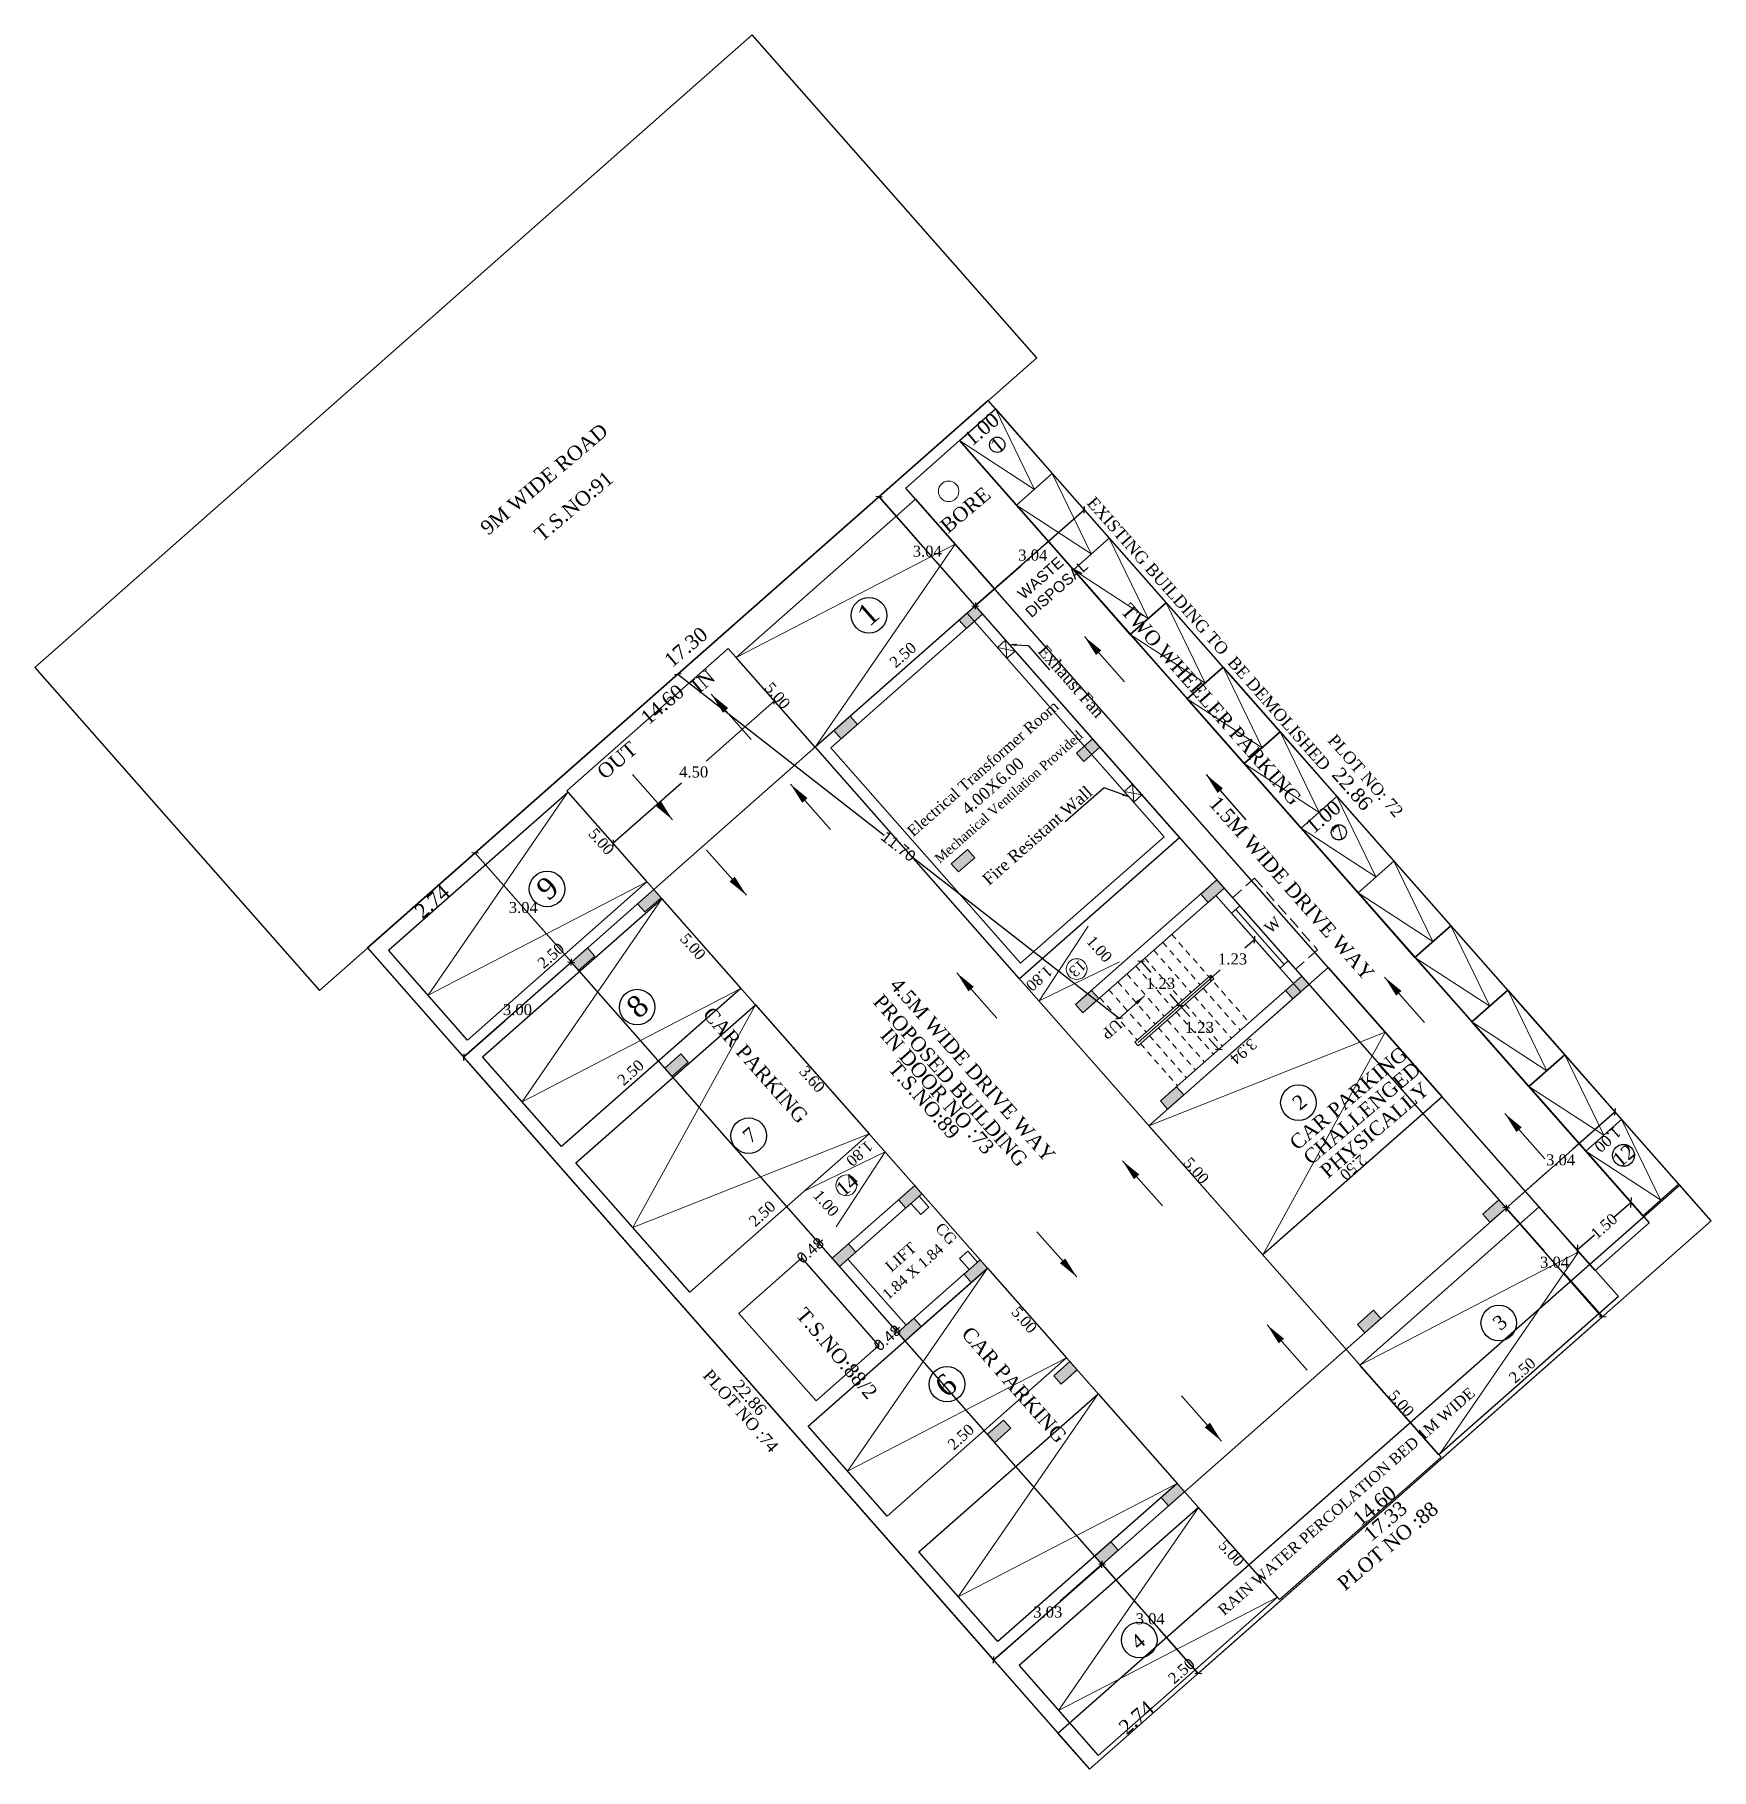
# Model space of a CAD drawing. Header units: metres. Extents: x -132 to 144, y -80 to -15.
# Drawn here: x 6.76 to 41.81, y -56.77 to -20.51 of the extents above; entities that cross this region are included whole.
import ezdxf
from ezdxf.enums import TextEntityAlignment as Align

# ---------------------------------------------------------------- set-up
doc = ezdxf.new("R2010")
doc.units = ezdxf.units.M
doc.header["$MEASUREMENT"] = 0
doc.header["$PDMODE"] = 3
doc.linetypes.add('HIDDEN', pattern=[0.375, 0.25, -0.125])
doc.layers.get('0').update_dxf_attribs({"lineweight": 5})
doc.layers.get('DEFPOINTS').update_dxf_attribs({"lineweight": 5})
for name, color, linetype, lineweight in [('AISLE_WIDTH_2', 8, 'Continuous', 0), ('DIST_EXIT', 7, 'Continuous', 0), ('DRIVE_WAY', 254, 'Continuous', 0), ('ELECTRICAL_ROOM', 7, 'Continuous', 0), ('NOTIFIED_ROAD', 1, 'Continuous', 13), ('PER_AISLE_WIDTH', 5, 'Continuous', 0), ('ROAD_WIDTH', 1, 'Continuous', 13), ('TWO_WHEELER_DRIVE_WAY', 6, 'Continuous', 0)]:
    doc.layers.add(name, color=color, linetype=linetype, lineweight=lineweight)
doc.layers.add('BLK_1_COVERED_AREA', color=140, linetype='Continuous', plot=False)
for name, color, linetype in [('BLK_1_LVL_0_BLDG_FOOT_PRINT', 1, 'Continuous'), ('BLK_1_LVL_0_FRONT_SETBACK', 2, 'Continuous'), ('BLK_1_LVL_0_REAR_SETBACK', 11, 'Continuous'), ('BLK_1_LVL_0_SIDE_SETBACK1', 171, 'Continuous'), ('BLK_1_LVL_0_SIDE_SETBACK2', 102, 'Continuous'), ('PARKING_SLOT', 30, 'Continuous'), ('PLOT_BOUNDARY', 70, 'Continuous'), ('RWH', 130, 'Continuous'), ('SEPTIC_TANK', 146, 'Continuous'), ('SURRENDER_ROAD_WIDTH', 2, 'Continuous'), ('TWO_WHEELER_PARKING', 2, 'Continuous')]:
    doc.layers.add(name, color=color, linetype=linetype)
doc.styles.add('Isa-', font='times.ttf')
doc.styles.get("Standard").update_dxf_attribs({"font": 'arial.ttf'})
doc.styles.add('STYLE2', font='times.ttf')
doc.dimstyles.new('Copy of ISO-25', dxfattribs={"dimscale": 0, "dimtxt": 0.23, "dimasz": 0.1, "dimexe": 1.25, "dimexo": 0.625, "dimgap": 0.11, "dimtad": 0, "dimtih": 1, "dimtoh": 1, "dimzin": 1, "dimdsep": 46, "dimtxsty": 'STYLE2', "dimblk": 'OBLIQUE', "dimcen": 0, "dimse1": 1, "dimse2": 1, "dimclrd": 1, "dimclrt": 3, "dimadec": 0, "dimazin": 2, "dimtfac": 1, "dimtix": 1, "dimtofl": 0, "dimtmove": 0, "dimatfit": 3, "dimfxl": 0, "dimtolj": 1, "dimarcsym": 0})
doc.dimstyles.new('ISO-25', dxfattribs={"dimscale": 0, "dimtxt": 0.23, "dimasz": 0.15, "dimexe": 1.25, "dimexo": 0.625, "dimgap": 0.11, "dimtad": 0, "dimtih": 1, "dimtoh": 1, "dimzin": 1, "dimdsep": 46, "dimtxsty": 'STYLE2', "dimblk": 'OBLIQUE', "dimcen": 0, "dimse1": 1, "dimse2": 1, "dimclrd": 1, "dimclrt": 3, "dimadec": 0, "dimazin": 2, "dimtfac": 1, "dimtix": 1, "dimtofl": 0, "dimtmove": 0, "dimatfit": 3, "dimfxl": 0, "dimtolj": 1, "dimarcsym": 0})
doc.dimstyles.new('STANDARD$0', dxfattribs={"dimtxt": 0.5, "dimasz": 0.1, "dimexe": 2, "dimexo": 2, "dimgap": 0, "dimtad": 0, "dimzin": 0, "dimdsep": 46, "dimtxsty": 'Standard', "dimblk": 'OBLIQUE', "dimcen": -0.0625, "dimse1": 1, "dimse2": 1, "dimclrd": 3, "dimclre": 9, "dimadec": 0, "dimazin": 0, "dimtfac": 1, "dimtix": 1, "dimtofl": 0, "dimtmove": 2, "dimatfit": 3, "dimldrblk": 'OBLIQUE', "dimfxl": 0, "dimtolj": 1, "dimtzin": 0, "dimarcsym": 0})

msp = doc.modelspace()

# ---------------------------------------------------------------- texts
at = {"color": 2, "lineweight": -3, "style": 'Isa-'}
for s, height, rotation, p in [('1.00', 0.3, 40.276425, (26.55339, -28.75311)), ('9M WIDE ROAD', 0.3, 40.276425, (17.40643, -29.79584)), ('1', 0.3, 40.276425, (26.88406, -29.08492)), ('T.S.NO:91', 0.3, 40.276425, (18.02296, -30.36257)), ('BORE', 0.3, 40.276425, (26.21541, -30.44019)), ('EXISTING BUILDING TO  BE DEMOLISHED', 0.25, 311.401615, (31.30518, -33.02866)), ('1', 0.45, 41.401615, (24.17995, -32.61863)), ('TWO WHEELER PARKING', 0.3, 311.401615, (31.35331, -34.50282)), ('17.30', 0.3, 40.276425, (20.36908, -33.30681)), ('IN', 0.3, 40.276425, (20.73093, -34.02273)), ('14.60', 0.3, 40.276425, (19.87753, -34.50702)), ('PLOT NO: 72', 0.25, 311.401615, (34.58273, -35.99807)), ('OUT', 0.3, 40.276425, (18.93209, -35.67508)), ('22.86', 0.3, 311.401615, (34.30853, -36.27207)), ('1.5M WIDE DRIVE WAY', 0.3, 311.401615, (33.03922, -38.35027)), ('1.00', 0.3, 40.276425, (33.69578, -36.85411)), ('7', 0.3, 40.276425, (34.02646, -37.18592)), ('2.74', 0.3, 41.401615, (15.06404, -38.62695)), ('9', 0.45, 41.401615, (17.47374, -38.3446)), ('13', 0.23, 221.401615, (28.55853, -40.0294)), ('8', 0.45, 41.401615, (19.35673, -40.81532)), ('PROPOSED BUILDING', 0.3, 311.401615, (25.90584, -42.36688)), ('4.5M WIDE DRIVE WAY', 0.3, 311.401615, (26.36911, -42.1467)), ('CAR PARKING', 0.3, 311.401615, (21.8297, -42.04556)), ('IN DOOR NO :73', 0.3, 311.401615, (25.6319, -42.58882)), ('3.94', 0.23, 221.401615, (32.02975, -41.76324)), ('CAR PARKING', 0.3, 40.276425, (34.22291, -42.7389)), ('T.S.NO:89', 0.3, 311.401615, (25.35306, -42.77882)), ('CHALLENGED', 0.3, 40.276425, (34.50547, -43.04884)), ('PHYSICALLY', 0.3, 40.276425, (34.77001, -43.40205)), ('2', 0.3, 40.276425, (33.20109, -42.81828)), ('7', 0.3, 40.276425, (21.70801, -43.50935)), ('12', 0.3, 40.276425, (39.97845, -43.93675)), ('14', 0.3, 40.276425, (23.74206, -44.55032)), ('T.S.NO:88/2', 0.3, 310.529495, (23.52763, -48.06818)), ('3', 0.3, 40.276425, (37.38953, -47.42252)), ('CAR PARKING', 0.3, 311.401615, (27.2377, -48.72578)), ('PLOT NO :74', 0.25, 311.401615, (21.51745, -49.27167)), ('6', 0.45, 41.401615, (25.80606, -48.73369)), ('22.86', 0.25, 311.401615, (21.70626, -48.9951)), ('14.60', 0.3, 40.276425, (34.76557, -51.25168)), ('PLOT NO :88', 0.3, 40.276425, (35.04334, -52.09518)), ('17.33', 0.3, 40.276425, (34.99348, -51.5738)), ('4', 0.3, 40.276425, (29.82385, -54.09295)), ('2.74', 0.3, 41.401615, (29.78626, -55.6811))]:
    msp.add_text(s, height=height, rotation=rotation, dxfattribs=at).set_placement(p, align=Align.MIDDLE_CENTER)
for s, p in [('WASTE', (27.43206, -32.33017)), ('DISPOSAL', (27.59381, -32.70876))]:
    msp.add_text(s, height=0.23, rotation=41.326424).set_placement(p)
at = {"lineweight": -3, "style": 'Isa-'}
for s, height, rotation, p in [('2.50', 0.23, 41.401615, (24.90831, -33.47073)), ('Exhaust Fan', 0.25, 311.401615, (28.42727, -34.02448)), ('5.00', 0.23, 311.401615, (22.28764, -34.32291)), ('Mechanical Ventilation Provided', 0.2, 41.401615, (27.11764, -36.44034)), ('Fire Resistant Wall', 0.25, 41.401615, (27.71734, -37.24769)), ('5.00', 0.23, 311.401615, (18.60353, -37.37208)), ('2.50', 0.23, 41.401615, (17.54901, -39.75599)), ('5.00', 0.23, 311.401615, (20.51825, -39.56736)), ('1.00', 0.23, 311.401615, (29.01645, -39.61895)), ('1.80', 0.23, 221.401615, (27.75948, -40.23653)), ('2.50', 0.23, 42.565586, (19.2156, -42.20102)), ('3.60', 0.23, 311.401615, (23.01121, -42.34048)), ('1.00', 0.23, 221.401615, (39.64778, -43.60494)), ('1.80', 0.23, 221.401615, (24.00258, -43.89751)), ('5.00', 0.23, 311.401615, (31.04059, -44.24971)), ('2.50', 0.23, 221.401615, (34.32432, -44.18572)), ('2.50', 0.23, 42.565586, (21.96608, -45.15045)), ('1.00', 0.23, 311.401615, (23.30211, -44.9318)), ('5.00', 0.23, 311.401615, (27.44559, -47.37)), ('2.50', 0.23, 41.401615, (37.85738, -48.42508)), ('5.00', 0.23, 311.401615, (35.32946, -49.1142)), ('2.50', 0.23, 42.565586, (26.12035, -49.81593)), ('5.00', 0.23, 311.401615, (31.77658, -52.24666)), ('2.50', 0.23, 41.401615, (30.7315, -54.70774))]:
    msp.add_text(s, height=height, rotation=rotation, dxfattribs=at).set_placement(p, align=Align.MIDDLE_CENTER)
at = {"color": 4, "style": 'Isa-'}
msp.add_text('Electrical Transformer Room', height=0.23, rotation=41.401615, dxfattribs=at).set_placement((26.58067, -35.84766), align=Align.MIDDLE_CENTER)
at = {"color": 7, "lineweight": -3, "style": 'Isa-'}
msp.add_text('4.00X6.00', height=0.25, rotation=41.401615, dxfattribs=at).set_placement((26.78657, -36.21199), align=Align.MIDDLE_CENTER)
at = {"ltscale": 2, "style": 'Isa-'}
for s, height, p in [('W', 0.23, (32.59182, -39.31356)), ('1.84 X 1.84', 0.22, (24.59706, -46.96244))]:
    msp.add_text(s, height=height, rotation=41.401615, dxfattribs=at).set_placement(p)
at = {"color": 2, "lineweight": -3, "style": 'Isa-'}
msp.add_text('UP', height=0.23, rotation=221.401615, dxfattribs=at).set_placement((29.36371, -41.06225))
at = {"color": 6, "ltscale": 2, "style": 'Isa-'}
msp.add_text('CG', height=0.23, rotation=311.401615, dxfattribs=at).set_placement((25.56925, -45.46618))
at = {"color": 181, "ltscale": 2, "style": 'Isa-'}
msp.add_text('LIFT', height=0.23, rotation=41.401615, dxfattribs=at).set_placement((24.66483, -46.38528))
at = {"color": 2, "lineweight": 25, "style": 'Isa-'}
msp.add_text('RAIN WATER PERCOLATION BED 1M WIDE', height=0.23, rotation=41.332363, dxfattribs=at).set_placement((34.18096, -51.16293), align=Align.MIDDLE_CENTER)

# ---------------------------------------------------------------- blocks, each defined once
blk = doc.blocks.new('_Oblique')
at = {"color": 0, "linetype": 'ByBlock', "lineweight": -2}
blk.add_line((-0.5, -0.5), (0.5, 0.5), dxfattribs=at)
blk = doc.blocks.new('*D167')
at = {"color": 1, "lineweight": -2}
for p, q in [((30.701, -40.8), (30.906, -41.033)), ((31.511, -41.719), (31.307, -41.487))]:
    blk.add_line(p, q, dxfattribs=at)
at = {"layer": 'DEFPOINTS', "color": 0}
for p in [(30.701, -40.8), (30.857, -40.663), (31.667, -41.582)]:
    blk.add_point(p, dxfattribs=at)
at = {"color": 1, "lineweight": -2, "xscale": 0.1, "yscale": 0.1, "zscale": 0.1}
for p, rotation in [((30.701, -40.8), 131.4016149081843), ((31.511, -41.719), 311.4016149081843)]:
    blk.add_blockref('_Oblique', p, dxfattribs=dict(at, rotation=rotation))
at = {"color": 3, "lineweight": -3, "insert": (31.106, -41.26), "char_height": 0.23, "attachment_point": 5, "style": 'STYLE2'}
blk.add_mtext('\\A1;1.23', dxfattribs=at)
blk = doc.blocks.new('*D168')
at = {"color": 1, "lineweight": -2}
for p, q in [((29.889, -39.879), (30.095, -40.112)), ((30.701, -40.8), (30.495, -40.567))]:
    blk.add_line(p, q, dxfattribs=at)
at = {"layer": 'DEFPOINTS', "color": 0}
for p in [(29.889, -39.879), (29.857, -39.907), (30.701, -40.8)]:
    blk.add_point(p, dxfattribs=at)
at = {"color": 1, "lineweight": -2, "xscale": 0.1, "yscale": 0.1, "zscale": 0.1}
for p, rotation in [((29.889, -39.879), 131.4016149081843), ((30.701, -40.8), 311.4016149081843)]:
    blk.add_blockref('_Oblique', p, dxfattribs=dict(at, rotation=rotation))
at = {"color": 3, "lineweight": -3, "insert": (30.295, -40.34), "char_height": 0.23, "attachment_point": 5, "style": 'STYLE2'}
blk.add_mtext('\\A1;1.23', dxfattribs=at)
blk = doc.blocks.new('*D169')
at = {"color": 1, "lineweight": -2}
for p, q in [((32.26, -39.425), (32.058, -39.603)), ((31.34, -40.236), (31.542, -40.058))]:
    blk.add_line(p, q, dxfattribs=at)
at = {"layer": 'DEFPOINTS', "color": 0}
for p in [(30.528, -39.315), (32.259, -39.424), (32.26, -39.425)]:
    blk.add_point(p, dxfattribs=at)
at = {"color": 1, "lineweight": -2, "xscale": 0.1, "yscale": 0.1, "zscale": 0.1}
for p, rotation in [((32.26, -39.425), 41.40161490818367), ((31.34, -40.236), 221.4016149081837)]:
    blk.add_blockref('_Oblique', p, dxfattribs=dict(at, rotation=rotation))
at = {"color": 3, "lineweight": -3, "insert": (31.8, -39.83), "char_height": 0.23, "attachment_point": 5, "style": 'STYLE2'}
blk.add_mtext('\\A1;1.23', dxfattribs=at)
blk = doc.blocks.new('*D188')
at = {"layer": 'DEFPOINTS', "color": 0}
for p in [(20.204, -33.878), (20.204, -33.878), (29.426, -41.07)]:
    blk.add_point(p, dxfattribs=at)
at = {"layer": 'DIST_EXIT', "color": 3, "lineweight": -2}
for p, q in [((20.204, -33.878), (24.518, -37.242)), ((29.426, -41.07), (25.112, -37.706))]:
    blk.add_line(p, q, dxfattribs=at)
at = {"layer": 'DIST_EXIT', "color": 3, "lineweight": -2, "xscale": 0.1, "yscale": 0.1, "zscale": 0.1}
for p, rotation in [((20.204, -33.878), 142.0509478956235), ((29.426, -41.07), 322.0509478956235)]:
    blk.add_blockref('_Oblique', p, dxfattribs=dict(at, rotation=rotation))
at = {"layer": 'DIST_EXIT', "color": 0, "lineweight": -3, "insert": (24.815, -37.474), "char_height": 0.23, "attachment_point": 5, "rotation": 322.0509}
blk.add_mtext('\\A1;11.70', dxfattribs=at)
blk = doc.blocks.new('*D192')
at = {"layer": 'DEFPOINTS', "color": 0}
for p in [(23.15, -45.763), (23.15, -45.763), (22.793, -46.077)]:
    blk.add_point(p, dxfattribs=at)
at = {"layer": 'SEPTIC_TANK', "color": 3, "lineweight": -2}
for p, q in [((23.15, -45.763), (23.225, -45.697)), ((22.793, -46.077), (22.718, -46.144))]:
    blk.add_line(p, q, dxfattribs=at)
at = {"layer": 'SEPTIC_TANK', "color": 3, "lineweight": -2, "xscale": 0.1, "yscale": 0.1, "zscale": 0.1}
for p, rotation in [((22.793, -46.077), 41.40161490749492), ((23.15, -45.763), 221.401614907495)]:
    blk.add_blockref('_Oblique', p, dxfattribs=dict(at, rotation=rotation))
at = {"layer": 'SEPTIC_TANK', "color": 0, "lineweight": -3, "insert": (22.972, -45.92), "char_height": 0.23, "attachment_point": 5, "rotation": 41.4016}
blk.add_mtext('\\A1;0.48', dxfattribs=at)
blk = doc.blocks.new('*D193')
at = {"layer": 'DEFPOINTS', "color": 0, "linetype": 'ByBlock'}
for p in [(24.761, -47.59), (24.761, -47.59), (24.405, -47.905)]:
    blk.add_point(p, dxfattribs=at)
at = {"layer": 'SEPTIC_TANK', "color": 3, "linetype": 'ByBlock', "lineweight": -2}
for p, q in [((24.761, -47.59), (24.836, -47.524)), ((24.405, -47.905), (24.33, -47.971))]:
    blk.add_line(p, q, dxfattribs=at)
at = {"layer": 'SEPTIC_TANK', "color": 3, "linetype": 'ByBlock', "lineweight": -2, "xscale": 0.1, "yscale": 0.1, "zscale": 0.1}
for p, rotation in [((24.405, -47.905), 41.40161490749492), ((24.761, -47.59), 221.401614907495)]:
    blk.add_blockref('_Oblique', p, dxfattribs=dict(at, rotation=rotation))
at = {"layer": 'SEPTIC_TANK', "color": 0, "linetype": 'ByBlock', "lineweight": -3, "insert": (24.583, -47.748), "char_height": 0.23, "attachment_point": 5, "rotation": 41.4016}
blk.add_mtext('\\A1;0.48', dxfattribs=at)
blk = doc.blocks.new('*D229')
at = {"color": 102, "linetype": 'Continuous', "lineweight": -2}
for p, q in [((17.976, -39.895), (17.107, -40.661)), ((15.723, -41.881), (16.592, -41.115))]:
    blk.add_line(p, q, dxfattribs=at)
at = {"layer": 'DEFPOINTS', "color": 0}
for p in [(17.976, -39.895), (15.723, -41.881), (15.723, -41.881)]:
    blk.add_point(p, dxfattribs=at)
at = {"color": 102, "lineweight": -2, "xscale": 0.1, "yscale": 0.1, "zscale": 0.1}
for p, rotation in [((17.976, -39.895), 41.40161490818566), ((15.723, -41.881), 221.4016149081856)]:
    blk.add_blockref('_Oblique', p, dxfattribs=dict(at, rotation=rotation))
at = {"color": 102, "lineweight": -3, "insert": (16.849, -40.888), "char_height": 0.23, "attachment_point": 5, "style": 'STYLE2'}
blk.add_mtext('\\A1;3.00', dxfattribs=at)
blk = doc.blocks.new('*D230')
at = {"color": 2, "linetype": 'Continuous', "lineweight": -2}
for p, q in [((15.966, -37.614), (16.77, -38.527)), ((17.976, -39.895), (17.171, -38.982))]:
    blk.add_line(p, q, dxfattribs=at)
at = {"layer": 'DEFPOINTS', "color": 0}
for p in [(15.966, -37.614), (15.966, -37.614), (17.976, -39.895)]:
    blk.add_point(p, dxfattribs=at)
at = {"color": 2, "lineweight": -2, "xscale": 0.1, "yscale": 0.1, "zscale": 0.1}
for p, rotation in [((15.966, -37.614), 131.4016149050873), ((17.976, -39.895), 311.4016149050873)]:
    blk.add_blockref('_Oblique', p, dxfattribs=dict(at, rotation=rotation))
at = {"color": 2, "lineweight": -3, "insert": (16.971, -38.754), "char_height": 0.23, "attachment_point": 5, "style": 'STYLE2'}
blk.add_mtext('\\A1;3.04', dxfattribs=at)
blk = doc.blocks.new('*D231')
at = {"color": 1, "linetype": 'Continuous', "lineweight": -2}
for p, q in [((24.412, -30.168), (25.216, -31.081)), ((26.422, -32.448), (25.617, -31.535))]:
    blk.add_line(p, q, dxfattribs=at)
at = {"layer": 'DEFPOINTS', "color": 0}
for p in [(24.412, -30.168), (24.412, -30.168), (26.422, -32.448)]:
    blk.add_point(p, dxfattribs=at)
at = {"color": 1, "lineweight": -2, "xscale": 0.1, "yscale": 0.1, "zscale": 0.1}
for p, rotation in [((24.412, -30.168), 131.4016149081838), ((26.422, -32.448), 311.4016149081838)]:
    blk.add_blockref('_Oblique', p, dxfattribs=dict(at, rotation=rotation))
at = {"color": 3, "insert": (25.417, -31.308), "char_height": 0.23, "attachment_point": 5, "style": 'STYLE2'}
blk.add_mtext('\\A1;3.04', dxfattribs=at)
blk = doc.blocks.new('*D232')
at = {"color": 1, "linetype": 'Continuous', "lineweight": -2}
for p, q in [((37.524, -45.03), (38.33, -45.941)), ((39.539, -47.306), (38.733, -46.396))]:
    blk.add_line(p, q, dxfattribs=at)
at = {"layer": 'DEFPOINTS', "color": 0}
for p in [(37.519, -45.035), (39.534, -47.311), (39.539, -47.306)]:
    blk.add_point(p, dxfattribs=at)
at = {"color": 1, "lineweight": -2, "xscale": 0.1, "yscale": 0.1, "zscale": 0.1}
for p, rotation in [((37.524, -45.03), 131.5221472490086), ((39.539, -47.306), 311.5221472490087)]:
    blk.add_blockref('_Oblique', p, dxfattribs=dict(at, rotation=rotation))
at = {"color": 3, "insert": (38.532, -46.168), "char_height": 0.23, "attachment_point": 5, "style": 'STYLE2'}
blk.add_mtext('\\A1;3.04', dxfattribs=at)
blk = doc.blocks.new('*D233')
at = {"color": 1, "linetype": 'Continuous', "lineweight": -2}
for p, q in [((39.799, -43.024), (38.917, -43.802)), ((37.519, -45.035), (38.401, -44.257))]:
    blk.add_line(p, q, dxfattribs=at)
at = {"layer": 'DEFPOINTS', "color": 0}
for p in [(39.799, -43.024), (39.799, -43.024), (37.519, -45.035)]:
    blk.add_point(p, dxfattribs=at)
at = {"color": 1, "lineweight": -2, "xscale": 0.1, "yscale": 0.1, "zscale": 0.1}
for p, rotation in [((39.799, -43.024), 41.40161491333244), ((37.519, -45.035), 221.4016149133325)]:
    blk.add_blockref('_Oblique', p, dxfattribs=dict(at, rotation=rotation))
at = {"color": 3, "insert": (38.659, -44.029), "char_height": 0.23, "attachment_point": 5, "style": 'STYLE2'}
blk.add_mtext('\\A1;3.04', dxfattribs=at)
blk = doc.blocks.new('*D234')
at = {"color": 1, "linetype": 'Continuous', "lineweight": -2}
for p, q in [((29.073, -52.481), (28.195, -53.253)), ((26.801, -54.479), (27.678, -53.708))]:
    blk.add_line(p, q, dxfattribs=at)
at = {"layer": 'DEFPOINTS', "color": 0}
for p in [(29.073, -52.481), (26.801, -54.479), (26.801, -54.479)]:
    blk.add_point(p, dxfattribs=at)
at = {"color": 1, "lineweight": -2, "xscale": 0.1, "yscale": 0.1, "zscale": 0.1}
for p, rotation in [((29.073, -52.481), 41.32642363965231), ((26.801, -54.479), 221.3264236396523)]:
    blk.add_blockref('_Oblique', p, dxfattribs=dict(at, rotation=rotation))
at = {"color": 3, "insert": (27.937, -53.48), "char_height": 0.23, "attachment_point": 5, "style": 'STYLE2'}
blk.add_mtext('\\A1;3.03', dxfattribs=at)
blk = doc.blocks.new('*D235')
at = {"color": 11, "linetype": 'Continuous', "lineweight": -2}
for p, q in [((29.073, -52.481), (29.878, -53.394)), ((31.084, -54.761), (30.279, -53.849))]:
    blk.add_line(p, q, dxfattribs=at)
at = {"layer": 'DEFPOINTS', "color": 0}
for p in [(29.073, -52.481), (31.084, -54.761), (31.084, -54.761)]:
    blk.add_point(p, dxfattribs=at)
at = {"color": 11, "lineweight": -2, "xscale": 0.1, "yscale": 0.1, "zscale": 0.1}
for p, rotation in [((29.073, -52.481), 131.4016149030228), ((31.084, -54.761), 311.4016149030228)]:
    blk.add_blockref('_Oblique', p, dxfattribs=dict(at, rotation=rotation))
at = {"color": 11, "lineweight": -3, "insert": (30.078, -53.621), "char_height": 0.23, "attachment_point": 5, "style": 'STYLE2'}
blk.add_mtext('\\A1;3.04', dxfattribs=at)
blk = doc.blocks.new('*D236')
at = {"layer": 'DEFPOINTS', "color": 0, "ltscale": 2}
for p in [(40.508, -45.345), (39.006, -45.909), (39.383, -46.337)]:
    blk.add_point(p, dxfattribs=at)
at = {"layer": 'TWO_WHEELER_DRIVE_WAY', "color": 3, "lineweight": -2, "ltscale": 2}
for p, q in [((40.131, -44.917), (39.772, -45.234)), ((39.006, -45.909), (39.365, -45.592))]:
    blk.add_line(p, q, dxfattribs=at)
at = {"layer": 'TWO_WHEELER_DRIVE_WAY', "color": 3, "lineweight": -2, "ltscale": 2, "xscale": 0.15, "yscale": 0.15, "zscale": 0.15}
for p, rotation in [((40.131, -44.917), 41.40161490818413), ((39.006, -45.909), 221.4016149081841)]:
    blk.add_blockref('_Oblique', p, dxfattribs=dict(at, rotation=rotation))
at = {"layer": 'TWO_WHEELER_DRIVE_WAY', "color": 0, "lineweight": -3, "ltscale": 2, "insert": (39.568, -45.413), "char_height": 0.23, "attachment_point": 5, "rotation": 41.4016, "style": 'Isa-'}
blk.add_mtext('\\A1;1.50', dxfattribs=at)
blk = doc.blocks.new('*D237')
at = {"color": 171, "linetype": 'Continuous', "lineweight": -2}
for p, q in [((28.702, -30.438), (27.881, -31.162)), ((26.422, -32.448), (27.365, -31.617))]:
    blk.add_line(p, q, dxfattribs=at)
at = {"layer": 'DEFPOINTS', "color": 0}
for p in [(28.702, -30.438), (28.702, -30.438), (26.422, -32.448)]:
    blk.add_point(p, dxfattribs=at)
at = {"color": 171, "lineweight": -2, "xscale": 0.1, "yscale": 0.1, "zscale": 0.1}
for p, rotation in [((28.702, -30.438), 41.40161490818423), ((26.422, -32.448), 221.4016149081842)]:
    blk.add_blockref('_Oblique', p, dxfattribs=dict(at, rotation=rotation))
at = {"color": 171, "lineweight": -3, "insert": (27.623, -31.389), "char_height": 0.23, "attachment_point": 5, "style": 'STYLE2'}
blk.add_mtext('\\A1;3.04', dxfattribs=at)
blk = doc.blocks.new('*D238')
at = {"layer": 'DEFPOINTS', "color": 0}
for p in [(21.258, -33.34), (22.222, -34.433), (17.883, -36.316)]:
    blk.add_point(p, dxfattribs=at)
at = {"layer": 'DRIVE_WAY', "color": 1, "lineweight": -2}
for p, q in [((22.222, -34.433), (20.792, -35.694)), ((18.846, -37.409), (20.276, -36.148))]:
    blk.add_line(p, q, dxfattribs=at)
at = {"layer": 'DRIVE_WAY', "color": 1, "lineweight": -2, "xscale": 0.1, "yscale": 0.1, "zscale": 0.1}
for p, rotation in [((22.222, -34.433), 41.40161490818493), ((18.846, -37.409), 221.4016149081849)]:
    blk.add_blockref('_Oblique', p, dxfattribs=dict(at, rotation=rotation))
at = {"layer": 'DRIVE_WAY', "color": 3, "insert": (20.534, -35.921), "char_height": 0.23, "attachment_point": 5, "style": 'STYLE2'}
blk.add_mtext('\\A1;4.50', dxfattribs=at)

# ---------------------------------------------------------------- dimensions: what is measured, and where the dimension line sits
at = {"color": 150}
for p1, p2, distance, picture, middle in [((26.42201, -32.448), (24.41156, -30.16771), -0.00001, '*D231', (25.41679, -31.30785)), ((37.51918, -45.03455), (39.79946, -43.02409), 0, '*D233', (38.65932, -44.02932)), ((37.51918, -45.03455), (39.53443, -47.3106), 0.0064, '*D232', (38.53159, -46.16833)), ((29.07314, -52.48116), (26.80073, -54.47937), 0, '*D234', (27.93693, -53.48027))]:
    dim = msp.add_aligned_dim(p1=p1, p2=p2, distance=distance, dimstyle='Copy of ISO-25', override={"dimscale": 1, "dimfxl": 4, "dimfxlon": 1}, dxfattribs=at)
    dim.commit()
    dim.dimension.update_dxf_attribs({"geometry": picture, "text_midpoint": middle})
at = {"color": 171, "lineweight": -3}
dim = msp.add_linear_dim(base=(28.70229, -30.43754), p1=(26.42201, -32.448), p2=(28.70229, -30.43754), angle=41.401615, dimstyle='Copy of ISO-25', override={"dimscale": 1, "dimclrd": 171, "dimclrt": 171, "dimfxl": 4, "dimfxlon": 1}, dxfattribs=at)
dim.commit()
dim.dimension.update_dxf_attribs({"geometry": '*D237', "text_midpoint": (27.62279, -31.3893), "dimtype": 161})
at = {"color": 2, "lineweight": -3}
dim = msp.add_aligned_dim(p1=(17.97597, -39.8946), p2=(15.96552, -37.61432), distance=0, dimstyle='Copy of ISO-25', override={"dimscale": 1, "dimclrd": 2, "dimclrt": 2, "dimfxl": 4, "dimfxlon": 1}, dxfattribs=at)
dim.commit()
dim.dimension.update_dxf_attribs({"geometry": '*D230', "text_midpoint": (16.97074, -38.75446)})
at = {"lineweight": -3}
dim = msp.add_linear_dim(base=(32.25982, -39.42466), p1=(30.52811, -39.31537), p2=(32.25946, -39.42425), angle=221.401615, dimstyle='Copy of ISO-25', override={"dimscale": 1}, dxfattribs=at)
dim.commit()
dim.dimension.update_dxf_attribs({"geometry": '*D169', "text_midpoint": (31.79977, -39.83028), "dimtype": 160})
at = {"color": 102, "lineweight": -3}
dim = msp.add_aligned_dim(p1=(17.97597, -39.8946), p2=(15.7227, -41.88124), distance=0, dimstyle='Copy of ISO-25', override={"dimscale": 1, "dimclrd": 102, "dimclrt": 102, "dimfxl": 4, "dimfxlon": 1}, dxfattribs=at)
dim.commit()
dim.dimension.update_dxf_attribs({"geometry": '*D229', "text_midpoint": (16.84933, -40.88792)})
at = {"lineweight": -3}
for base, p1, p2, angle, picture, middle in [((29.88876, -39.87907), (30.7011, -40.80043), (29.8566, -39.90743), 131.401615, '*D168', (30.29493, -40.33975)), ((30.7010972967, -40.8004304722), (31.6667690256, -41.5821600138), (30.8566360917, -40.6632967871), 131.4016149082, '*D167', (31.1061637636, -41.2598620855))]:
    dim = msp.add_linear_dim(base=base, p1=p1, p2=p2, angle=angle, dimstyle='Copy of ISO-25', override={"dimscale": 1}, dxfattribs=at)
    dim.commit()
    dim.dimension.update_dxf_attribs({"geometry": picture, "text_midpoint": middle})
at = {"color": 11, "lineweight": -3}
dim = msp.add_aligned_dim(p1=(29.07314, -52.48116), p2=(31.08359, -54.76144), distance=0, dimstyle='Copy of ISO-25', override={"dimscale": 1, "dimclrd": 11, "dimclrt": 11, "dimfxl": 4, "dimfxlon": 1}, dxfattribs=at)
dim.commit()
dim.dimension.update_dxf_attribs({"geometry": '*D235', "text_midpoint": (30.07836, -53.6213)})
at = {"layer": 'DIST_EXIT', "lineweight": -3}
dim = msp.add_aligned_dim(p1=(29.42642, -41.0703), p2=(20.20354, -33.87779), distance=0, dimstyle='STANDARD$0', override={"dimtxt": 0.23}, dxfattribs=at)
dim.commit()
dim.dimension.update_dxf_attribs({"geometry": '*D188', "text_midpoint": (24.81498, -37.47405)})
at = {"layer": 'DRIVE_WAY', "color": 254}
dim = msp.add_aligned_dim(p1=(17.8827, -36.31603), p2=(21.25811, -33.34003), distance=-1.45715, dimstyle='Copy of ISO-25', override={"dimscale": 1, "dimfxl": 4, "dimfxlon": 1}, dxfattribs=at)
dim.commit()
dim.dimension.update_dxf_attribs({"geometry": '*D238', "text_midpoint": (20.53406, -35.92102)})
at = {"layer": 'SEPTIC_TANK', "color": 2, "lineweight": -3}
dim = msp.add_linear_dim(base=(23.14991, -45.76296), p1=(22.79328, -46.07739), p2=(23.14991, -45.76296), angle=41.401615, dimstyle='STANDARD$0', override={"dimtxt": 0.23}, dxfattribs=at)
dim.commit()
dim.dimension.update_dxf_attribs({"geometry": '*D192', "text_midpoint": (22.9716, -45.92017)})
at = {"layer": 'SEPTIC_TANK', "color": 1, "linetype": 'ByBlock', "lineweight": -3}
dim = msp.add_linear_dim(base=(24.76116, -47.59046), p1=(24.40453, -47.90489), p2=(24.76116, -47.59046), angle=41.401615, dimstyle='STANDARD$0', override={"dimtxt": 0.23}, dxfattribs=at)
dim.commit()
dim.dimension.update_dxf_attribs({"geometry": '*D193', "text_midpoint": (24.58284, -47.74767)})
at = {"layer": 'TWO_WHEELER_DRIVE_WAY', "color": 6, "lineweight": -3, "ltscale": 2}
dim = msp.add_aligned_dim(p1=(40.50799, -45.34486), p2=(39.38285, -46.33686), distance=-0.5703, dimstyle='STANDARD$0', override={"dimtxt": 0.23, "dimasz": 0.15, "dimtxsty": 'Isa-'}, dxfattribs=at)
dim.commit()
dim.dimension.update_dxf_attribs({"geometry": '*D236', "text_midpoint": (39.56827, -45.41308)})

# ---------------------------------------------------------------- hatches: boundary and pattern name
for points in [[(26.08447, -32.7456), (26.23658, -32.91812), (26.57412, -32.62052), (26.42201, -32.448)], [(23.95585, -34.92896), (23.80374, -34.75644), (23.4662, -35.05404), (23.61831, -35.22656)], [(29.02688, -35.40247), (28.87477, -35.22995), (28.53723, -35.52755), (28.68934, -35.70007)], [(26.40844, -37.71106), (26.25634, -37.53854), (25.91879, -37.83614), (26.0709, -38.00866)], [(19.85079, -38.54826), (19.69868, -38.37574), (19.36114, -38.67334), (19.51325, -38.84586)], [(31.6245, -38.34872), (31.47239, -38.1762), (31.13485, -38.4738), (31.28695, -38.64632)], [(18.46562, -39.76953), (18.31351, -39.59701), (17.97597, -39.8946), (18.12808, -40.06713)], [(33.39907, -40.36147), (33.24697, -40.18895), (32.90943, -40.48655), (33.06153, -40.65907)], [(29.00606, -40.65732), (28.85395, -40.48479), (28.51641, -40.78239), (28.66852, -40.95492)], [(20.41751, -41.98367), (20.2654, -41.81115), (19.92786, -42.10875), (20.07997, -42.28127)], [(30.7805, -42.67019), (30.62839, -42.49767), (30.29085, -42.79527), (30.44295, -42.96779)], [(25.30679, -44.73653), (25.15468, -44.56401), (24.81714, -44.86161), (24.96924, -45.03413)], [(37.51918, -45.03455), (37.36707, -44.86202), (37.02953, -45.15962), (37.18164, -45.33215)], [(23.92161, -45.95779), (23.76951, -45.78527), (23.43197, -46.08287), (23.58407, -46.25539)], [(26.67574, -46.28922), (26.52364, -46.1167), (26.1861, -46.4143), (26.3382, -46.58682)], [(25.29057, -47.51048), (25.13847, -47.33796), (24.80093, -47.63556), (24.95303, -47.80808)], [(34.9006, -47.34326), (34.74849, -47.17074), (34.41095, -47.46834), (34.56306, -47.64086)], [(28.55173, -48.41698), (28.39962, -48.24446), (28.06208, -48.54206), (28.21418, -48.71458)], [(27.16637, -49.63832), (27.01426, -49.4658), (26.67672, -49.7634), (26.82883, -49.93592)], [(30.79585, -50.96229), (30.64374, -50.78977), (30.3062, -51.08737), (30.45831, -51.25989)], [(29.41068, -52.18356), (29.25857, -52.01103), (28.92103, -52.30863), (29.07314, -52.48116)]]:
    msp.add_hatch(color=4).paths.add_polyline_path(points)

# ---------------------------------------------------------------- linework, layer by layer
at = {"color": 4}
for p, q in [((27.65638, -30.01234), (26.84102, -28.33151)), ((27.65638, -30.01234), (26.09093, -28.99284)), ((28.84678, -31.36251), (28.03142, -29.68168)), ((28.84678, -31.36251), (27.28133, -30.34301)), ((25.99789, -31.15546), (21.42077, -33.52451)), ((25.99789, -31.15546), (23.0741, -35.39974)), ((30.03718, -32.71268), (29.22182, -31.03184)), ((30.03718, -32.71268), (28.47173, -31.69318)), ((31.22758, -34.06284), (30.41222, -32.38201)), ((31.22758, -34.06284), (29.66213, -33.04334)), ((32.41797, -35.41301), (31.60262, -33.73218)), ((32.41797, -35.41301), (30.85253, -34.39351)), ((33.60837, -36.76317), (32.79302, -35.08234)), ((33.60837, -36.76317), (32.04293, -35.74367)), ((14.98044, -40.58474), (17.90423, -36.34046)), ((34.79877, -38.11334), (33.98342, -36.43251)), ((34.79877, -38.11334), (33.23333, -37.09384)), ((35.98917, -39.46351), (35.17382, -37.78267)), ((14.98044, -40.58474), (19.55757, -38.21569)), ((16.94463, -42.81255), (19.86842, -38.56827)), ((35.98917, -39.46351), (34.42373, -38.44401)), ((27.75844, -40.70628), (28.77794, -39.14084)), ((37.17957, -40.81367), (36.36422, -39.13284)), ((37.17957, -40.81367), (35.61413, -39.79417)), ((27.75844, -40.70628), (29.43928, -39.89093)), ((33.39907, -40.36147), (33.24697, -40.18895)), ((16.94463, -42.81255), (21.52176, -40.4435)), ((33.22655, -40.51358), (33.07445, -40.34106)), ((38.36997, -42.16384), (37.55462, -40.48301)), ((19.2634, -45.44253), (21.82347, -40.7857)), ((38.36997, -42.16384), (36.80453, -41.14434)), ((34.99202, -41.35672), (30.05116, -43.31322)), ((32.43196, -46.01355), (34.99202, -41.35672)), ((39.56037, -43.51401), (38.74502, -41.83317)), ((39.56037, -43.51401), (37.99493, -42.49451)), ((24.20426, -43.48603), (19.2634, -45.44253)), ((40.75077, -44.86417), (39.93542, -43.18334)), ((24.53493, -43.86108), (22.8541, -44.67643)), ((24.53493, -43.86108), (23.51543, -45.42653)), ((40.75077, -44.86417), (39.18533, -43.84467)), ((39.03927, -45.94716), (34.46214, -48.31621)), ((39.04177, -45.94495), (36.11797, -50.18924)), ((23.75195, -50.5335), (26.67574, -46.28922)), ((23.75195, -50.5335), (28.32908, -48.16445)), ((28.21418, -48.71458), (28.06208, -48.54206)), ((28.55173, -48.41698), (28.3792, -48.56909)), ((26.06661, -53.15882), (28.99041, -48.91454)), ((26.06661, -53.15882), (30.64374, -50.78977)), ((28.16293, -55.53649), (31.08672, -51.29221)), ((28.16293, -55.53649), (32.74006, -53.16744))]:
    msp.add_line(p, q, dxfattribs=at)
for p, q in [((26.57412, -32.62052), (23.40123, -35.41796)), ((26.24949, -32.6001), (30.36959, -37.27318)), ((27.25407, -33.39173), (26.88315, -33.31881)), ((27.05567, -33.1667), (27.08155, -33.54383)), ((23.0766, -35.39754), (27.34881, -40.24314)), ((23.40123, -35.41796), (27.36922, -39.91851)), ((29.70845, -36.17552), (29.73433, -36.55265)), ((29.90685, -36.40055), (29.53593, -36.32763)), ((30.69422, -37.29359), (27.34881, -40.24314)), ((30.36959, -37.27318), (27.36922, -39.91851)), ((26.0709, -38.00866), (25.99485, -37.9224)), ((26.03287, -37.96553), (26.0709, -38.00866)), ((26.07106, -38.00852), (26.0709, -38.00866)), ((31.47239, -38.1762), (28.60267, -40.70634)), ((31.45198, -38.50083), (28.66852, -40.95492)), ((31.45198, -38.50083), (33.07445, -40.34106)), ((31.34599, -40.16741), (29.75784, -41.56763)), ((31.41212, -40.24242), (29.82397, -41.64264)), ((31.37795, -40.20367), (29.82731, -41.57082)), ((31.41212, -40.24242), (31.34599, -40.16741)), ((33.07445, -40.34106), (30.29099, -42.79514)), ((33.22655, -40.51358), (30.52936, -42.89161)), ((29.75784, -41.56763), (29.82397, -41.64264)), ((23.60449, -45.93076), (25.15468, -44.56401)), ((25.15468, -44.56401), (23.60449, -45.93076)), ((25.07683, -44.93927), (23.75659, -46.10328)), ((23.75659, -46.10328), (25.07683, -44.93927)), ((25.07683, -44.93927), (23.75659, -46.10328)), ((25.07676, -44.93934), (23.75659, -46.10328)), ((25.07676, -44.93934), (23.75659, -46.10328)), ((25.27964, -45.1693), (25.07683, -44.93927)), ((25.20359, -45.08304), (25.07683, -44.93927)), ((25.30679, -44.73653), (25.24935, -44.78716)), ((25.45216, -45.01719), (25.24935, -44.78716)), ((25.27964, -45.1693), (25.45216, -45.01719)), ((26.09087, -46.08941), (26.2634, -45.93731)), ((26.46621, -46.16733), (26.2634, -45.93731)), ((24.97324, -47.48322), (23.75659, -46.10328)), ((24.97324, -47.48322), (23.75659, -46.10328)), ((26.29368, -46.31944), (24.97345, -47.48345)), ((25.12555, -47.65597), (26.58948, -46.36527)), ((26.58948, -46.36527), (25.12555, -47.65597)), ((26.58948, -46.36527), (25.70062, -47.14895)), ((26.29368, -46.31944), (26.09087, -46.08941)), ((28.2271, -48.39657), (28.06208, -48.54206)), ((28.55173, -48.41698), (28.21418, -48.71458)), ((28.55173, -48.41698), (28.46547, -48.49303))]:
    msp.add_line(p, q)
at = {"color": 2}
msp.add_line((32.87953, -39.94609), (31.86549, -38.79595), dxfattribs=at)
at = {"color": 242, "linetype": 'HIDDEN', "ltscale": 0.5}
for p, q in [((30.34059, -39.4807), (31.11814, -40.36261)), ((30.52811, -39.31537), (32.15058, -41.1556)), ((29.96554, -39.81137), (30.74332, -40.69354)), ((30.15307, -39.64604), (30.93073, -40.52808)), ((29.5905, -40.14204), (30.36851, -41.02447)), ((29.77802, -39.9767), (30.55592, -40.859)), ((29.21545, -40.4727), (29.99369, -41.3554)), ((29.40297, -40.30737), (30.1811, -41.18993)), ((30.99833, -40.60475), (31.77554, -41.48626)), ((31.18574, -40.43929), (31.96306, -41.32093)), ((29.02793, -40.63804), (29.80629, -41.52086)), ((30.62352, -40.93568), (31.40049, -41.81693)), ((30.81093, -40.77022), (31.58801, -41.6516)), ((30.2487, -41.26661), (31.02544, -42.1476)), ((30.43611, -41.10115), (31.21297, -41.98226)), ((29.87389, -41.59754), (30.6504, -42.47826)), ((30.0613, -41.43207), (30.83792, -42.31293))]:
    msp.add_line(p, q, dxfattribs=at)
at = {"color": 3}
for p, q in [((28.51641, -40.78239), (28.66852, -40.95492)), ((25.30679, -44.73653), (25.15468, -44.56401)), ((26.67574, -46.28922), (26.52364, -46.1167))]:
    msp.add_line(p, q, dxfattribs=at)
for points in [[(26.69184, -28.15726), (13.71524, -39.59832), (28.81081, -56.76528), (41.80991, -45.30437)], [(27.08155, -33.54383), (26.88315, -33.31881), (27.05567, -33.1667), (27.25407, -33.39173)], [(29.73433, -36.55265), (29.53593, -36.32763), (29.70845, -36.17552), (29.90685, -36.40055)]]:
    msp.add_lwpolyline(points, close=True)
at = {"color": 6}
for points in [[(37.51918, -45.03455), (29.07314, -52.48116), (17.97597, -39.8946), (26.42201, -32.448)], [(30.69408, -37.29372), (27.34881, -40.24314), (23.0766, -35.39754), (26.42201, -32.448)]]:
    msp.add_lwpolyline(points, close=True, dxfattribs=at)
at = {"color": 4}
for points in [[(26.42201, -32.448), (26.57412, -32.62052), (26.23658, -32.91812), (26.08447, -32.7456)], [(23.61831, -35.22656), (23.4662, -35.05404), (23.80374, -34.75644), (23.95585, -34.92896)], [(28.68934, -35.70007), (28.53723, -35.52755), (28.87477, -35.22995), (29.02688, -35.40247)], [(26.0709, -38.00866), (25.91879, -37.83614), (26.25634, -37.53854), (26.40844, -37.71106)], [(19.51325, -38.84586), (19.36114, -38.67334), (19.69868, -38.37574), (19.85079, -38.54826)], [(31.28695, -38.64632), (31.13485, -38.4738), (31.47239, -38.1762), (31.6245, -38.34872)], [(18.12808, -40.06713), (17.97597, -39.8946), (18.31351, -39.59701), (18.46562, -39.76953)], [(33.06153, -40.65907), (32.90943, -40.48655), (33.24697, -40.18895), (33.39907, -40.36147)], [(28.66852, -40.95492), (28.51641, -40.78239), (28.85395, -40.48479), (29.00606, -40.65732)], [(20.07997, -42.28127), (19.92786, -42.10875), (20.2654, -41.81115), (20.41751, -41.98367)], [(30.44295, -42.96779), (30.29085, -42.79527), (30.62839, -42.49767), (30.7805, -42.67019)], [(24.96924, -45.03413), (24.81714, -44.86161), (25.15468, -44.56401), (25.30679, -44.73653)], [(37.18164, -45.33215), (37.02953, -45.15962), (37.36707, -44.86202), (37.51918, -45.03455)], [(23.58407, -46.25539), (23.43197, -46.08287), (23.76951, -45.78527), (23.92161, -45.95779)], [(26.3382, -46.58682), (26.1861, -46.4143), (26.52364, -46.1167), (26.67574, -46.28922)], [(24.95303, -47.80808), (24.80093, -47.63556), (25.13847, -47.33796), (25.29057, -47.51048)], [(34.56306, -47.64086), (34.41095, -47.46834), (34.74849, -47.17074), (34.9006, -47.34326)], [(28.21418, -48.71458), (28.06208, -48.54206), (28.39962, -48.24446), (28.55173, -48.41698)], [(26.82883, -49.93592), (26.67672, -49.7634), (27.01426, -49.4658), (27.16637, -49.63832)], [(30.45831, -51.25989), (30.3062, -51.08737), (30.64374, -50.78977), (30.79585, -50.96229)], [(29.07314, -52.48116), (28.92103, -52.30863), (29.25857, -52.01103), (29.41068, -52.18356)]]:
    msp.add_lwpolyline(points, close=True, dxfattribs=at)
at = {"color": 4, "linetype": 'HIDDEN'}
msp.add_lwpolyline([(31.79964, -38.54738), (32.2597, -38.14176), (33.57796, -39.63694), (33.1179, -40.04256)], dxfattribs=at)
at = {"color": 2}
msp.add_lwpolyline([(31.95175, -38.7199), (32.9658, -39.87004), (32.79327, -40.02215), (31.77923, -38.87201), (31.95175, -38.7199)], dxfattribs=at)
at = {"lineweight": -3}
for centre, radius in [((26.88027, -29.08019), 0.15935), ((24.19803, -32.6444), 0.37203), ((34.02266, -37.18119), 0.15935), ((17.46894, -38.36396), 0.37203), ((19.35192, -40.83468), 0.37203), ((33.17774, -42.83185), 0.37203), ((21.68466, -43.52292), 0.37203), ((39.97466, -43.93202), 0.22836), ((37.36618, -47.43609), 0.37203), ((25.82933, -48.71577), 0.37203), ((29.84973, -54.06311), 0.37203)]:
    msp.add_circle(centre, radius, dxfattribs=at)
msp.add_circle((25.86355, -30.05341), 0.21427)
at = {"color": 4}
for centre in [(28.54109, -40.03924), (23.72462, -44.56016)]:
    msp.add_circle(centre, 0.21749, dxfattribs=at)
at = {"layer": 'AISLE_WIDTH_2', "color": 8}
msp.add_lwpolyline([(32.78446, -53.2178), (36.15987, -50.2418), (21.25811, -33.34003), (17.8827, -36.31603)], close=True, dxfattribs=at)
at = {"layer": 'BLK_1_COVERED_AREA', "lineweight": -3}
msp.add_lwpolyline([(37.51918, -45.03455), (29.07314, -52.48116), (17.97597, -39.8946), (26.42201, -32.448)], close=True, dxfattribs=at)
at = {"layer": 'BLK_1_LVL_0_BLDG_FOOT_PRINT', "color": 1, "lineweight": -3}
msp.add_lwpolyline([(37.51918, -45.03455), (29.07314, -52.48116), (17.97597, -39.8946), (26.42201, -32.448)], close=True, dxfattribs=at)
at = {"layer": 'BLK_1_LVL_0_FRONT_SETBACK', "color": 2, "lineweight": -3}
msp.add_lwpolyline([(26.42201, -32.448), (24.41156, -30.16771), (15.96552, -37.61432), (17.97597, -39.8946)], close=True, dxfattribs=at)
at = {"layer": 'BLK_1_LVL_0_REAR_SETBACK', "color": 11, "lineweight": -3}
msp.add_lwpolyline([(39.52963, -47.31483), (37.51918, -45.03455), (29.07314, -52.48116), (31.08359, -54.76144)], close=True, dxfattribs=at)
at = {"layer": 'BLK_1_LVL_0_SIDE_SETBACK1', "color": 171, "lineweight": -3}
msp.add_lwpolyline([(28.70229, -30.43754), (26.42201, -32.448), (37.51918, -45.03455), (39.79946, -43.02409)], close=True, dxfattribs=at)
at = {"layer": 'BLK_1_LVL_0_SIDE_SETBACK2', "color": 102, "lineweight": -3}
msp.add_lwpolyline([(17.97597, -39.8946), (15.7227, -41.88124), (26.80335, -54.48236), (29.07314, -52.48116)], close=True, dxfattribs=at)
at = {"layer": 'DRIVE_WAY', "color": 254}
msp.add_lwpolyline([(32.78446, -53.2178), (36.15987, -50.2418), (21.25811, -33.34003), (17.8827, -36.31603)], close=True, dxfattribs=at)
at = {"layer": 'ELECTRICAL_ROOM', "color": 7, "lineweight": -3}
msp.add_lwpolyline([(30.69422, -37.29359), (27.34881, -40.24314), (23.0766, -35.39754), (26.42201, -32.448)], close=True, dxfattribs=at)
at = {"layer": 'NOTIFIED_ROAD', "color": 1}
msp.add_lwpolyline([(21.75741, -20.50927), (6.75557, -33.73593), (12.70756, -40.48676), (27.70941, -27.2601)], close=True, dxfattribs=at)
at = {"layer": 'PARKING_SLOT'}
for points in [[(23.0741, -35.39974), (21.42077, -33.52451), (25.17123, -30.21785), (26.82456, -32.09308)], [(15.8071, -41.52235), (14.15377, -39.64712), (17.90423, -36.34046), (19.55757, -38.21569)], [(17.77129, -43.75016), (16.11796, -41.87493), (19.86842, -38.56827), (21.52176, -40.4435)], [(32.43196, -46.01355), (30.05116, -43.31322), (33.80162, -40.00655), (36.18242, -42.70689)], [(20.4538, -46.7927), (18.073, -44.09237), (21.82347, -40.7857), (24.20426, -43.48603)], [(36.11547, -50.19144), (34.46214, -48.31621), (38.2126, -45.00954), (39.86593, -46.88477)], [(24.57862, -51.47111), (22.92528, -49.59588), (26.67574, -46.28922), (28.32908, -48.16445)], [(26.89328, -54.09644), (25.23995, -52.22121), (28.99041, -48.91454), (30.64374, -50.78977)], [(32.74006, -53.16744), (31.08672, -51.29221), (27.33626, -54.59887), (28.98959, -56.4741)]]:
    msp.add_lwpolyline(points, close=True, dxfattribs=at)
at = {"layer": 'PER_AISLE_WIDTH', "color": 5}
msp.add_lwpolyline([(32.78446, -53.2178), (36.15987, -50.2418), (21.25811, -33.34003), (17.8827, -36.31603)], close=True, dxfattribs=at)
at = {"layer": 'PLOT_BOUNDARY', "linetype": 'ByBlock'}
msp.add_lwpolyline([(26.69184, -28.15726), (13.71524, -39.59832), (28.81081, -56.76528), (41.80991, -45.30437)], close=True, dxfattribs=at)
at = {"layer": 'ROAD_WIDTH', "color": 1, "lineweight": -3}
msp.add_lwpolyline([(21.75741, -20.50927), (6.75557, -33.73593), (12.70756, -40.48676), (27.70941, -27.2601)], close=True, dxfattribs=at)
at = {"layer": 'RWH', "lineweight": -3}
msp.add_lwpolyline([(28.15046, -56.01432), (28.81081, -56.76528), (41.80991, -45.30437), (41.14858, -44.55428)], close=True, dxfattribs=at)
at = {"layer": 'SEPTIC_TANK', "linetype": 'ByBlock', "lineweight": -3}
msp.add_lwpolyline([(21.47994, -47.23532), (23.09118, -49.06282), (24.40453, -47.90489), (22.79328, -46.07739)], close=True, dxfattribs=at)
at = {"layer": 'SURRENDER_ROAD_WIDTH', "color": 2, "lineweight": -3}
msp.add_lwpolyline([(21.75741, -20.50927), (6.75557, -33.73593), (12.70756, -40.48676), (27.70941, -27.2601)], close=True, dxfattribs=at)
at = {"layer": 'TWO_WHEELER_DRIVE_WAY', "color": 6, "lineweight": -3, "ltscale": 2}
msp.add_lwpolyline([(26.09093, -28.99284), (40.50799, -45.34486), (39.38285, -46.33686), (24.96579, -29.98484)], close=True, dxfattribs=at)
at = {"layer": 'TWO_WHEELER_PARKING', "color": 2}
for points in [[(28.03142, -29.68168), (27.28133, -30.34301), (26.09093, -28.99284), (26.84102, -28.33151)], [(29.22182, -31.03184), (28.47173, -31.69318), (27.28133, -30.34301), (28.03142, -29.68168)], [(30.41222, -32.38201), (29.66213, -33.04334), (28.47173, -31.69318), (29.22182, -31.03184)], [(31.60262, -33.73218), (30.85253, -34.39351), (29.66213, -33.04334), (30.41222, -32.38201)], [(32.79302, -35.08234), (32.04293, -35.74367), (30.85253, -34.39351), (31.60262, -33.73218)], [(33.98342, -36.43251), (33.23333, -37.09384), (32.04293, -35.74367), (32.79302, -35.08234)], [(35.17382, -37.78267), (34.42373, -38.44401), (33.23333, -37.09384), (33.98342, -36.43251)], [(36.36422, -39.13284), (35.61413, -39.79417), (34.42373, -38.44401), (35.17382, -37.78267)], [(37.55462, -40.48301), (36.80453, -41.14434), (35.61413, -39.79417), (36.36422, -39.13284)], [(38.74502, -41.83317), (37.99493, -42.49451), (36.80453, -41.14434), (37.55462, -40.48301)], [(39.93542, -43.18334), (39.18533, -43.84467), (37.99493, -42.49451), (38.74502, -41.83317)], [(41.12582, -44.53351), (40.37572, -45.19484), (39.18533, -43.84467), (39.93542, -43.18334)]]:
    msp.add_lwpolyline(points, close=True, dxfattribs=at)

msp.set_redraw_order([(e.dxf.handle, doc.entitydb.next_handle()) for e in msp.query("TEXT MTEXT ATTDEF DIMENSION ARC_DIMENSION")])  # texts and dimensions are drawn at this point

# ---------------------------------------------------------------- leaders
for points in [[(27.1331, -33.25452), (27.52822, -33.27657), (27.97401, -33.78218)], [(29.64065, -36.44217), (29.11274, -36.24822), (28.30213, -36.96291)]]:
    msp.add_leader(points, dimstyle='ISO-25', override={"dimscale": 1})
at = {"color": 41, "lineweight": -3, "ltscale": 2.5}
for points in [[(28.70327, -33.08995), (29.53844, -34.03683)], [(20.90264, -34.29614), (21.7378, -35.24302)], [(20.09228, -36.91955), (19.25711, -35.97267)], [(22.56058, -36.17659), (23.39575, -37.12348)], [(31.24497, -35.97278), (32.08013, -36.91966)], [(21.63677, -38.49768), (20.8016, -37.5508)], [(26.03677, -40.11933), (26.87194, -41.06622)], [(34.97912, -40.20811), (35.81429, -41.15499)], [(37.49307, -43.05946), (38.32824, -44.00634)], [(29.49717, -44.04416), (30.33234, -44.99105)], [(28.54408, -46.47492), (27.70891, -45.52804)], [(32.52343, -47.47659), (33.35859, -48.42347)], [(31.57034, -49.90735), (30.73517, -48.96046)]]:
    msp.add_leader(points, dimstyle='ISO-25', override={"dimscale": 1, "dimasz": 0.45}, dxfattribs=at)
at = {"lineweight": -3}
msp.add_leader([(29.95838, -40.6013), (29.42642, -41.0703)], dimstyle='Copy of ISO-25', override={"dimscale": 1, "dimasz": 0.23}, dxfattribs=at)

doc.saveas('drawing.dxf')
